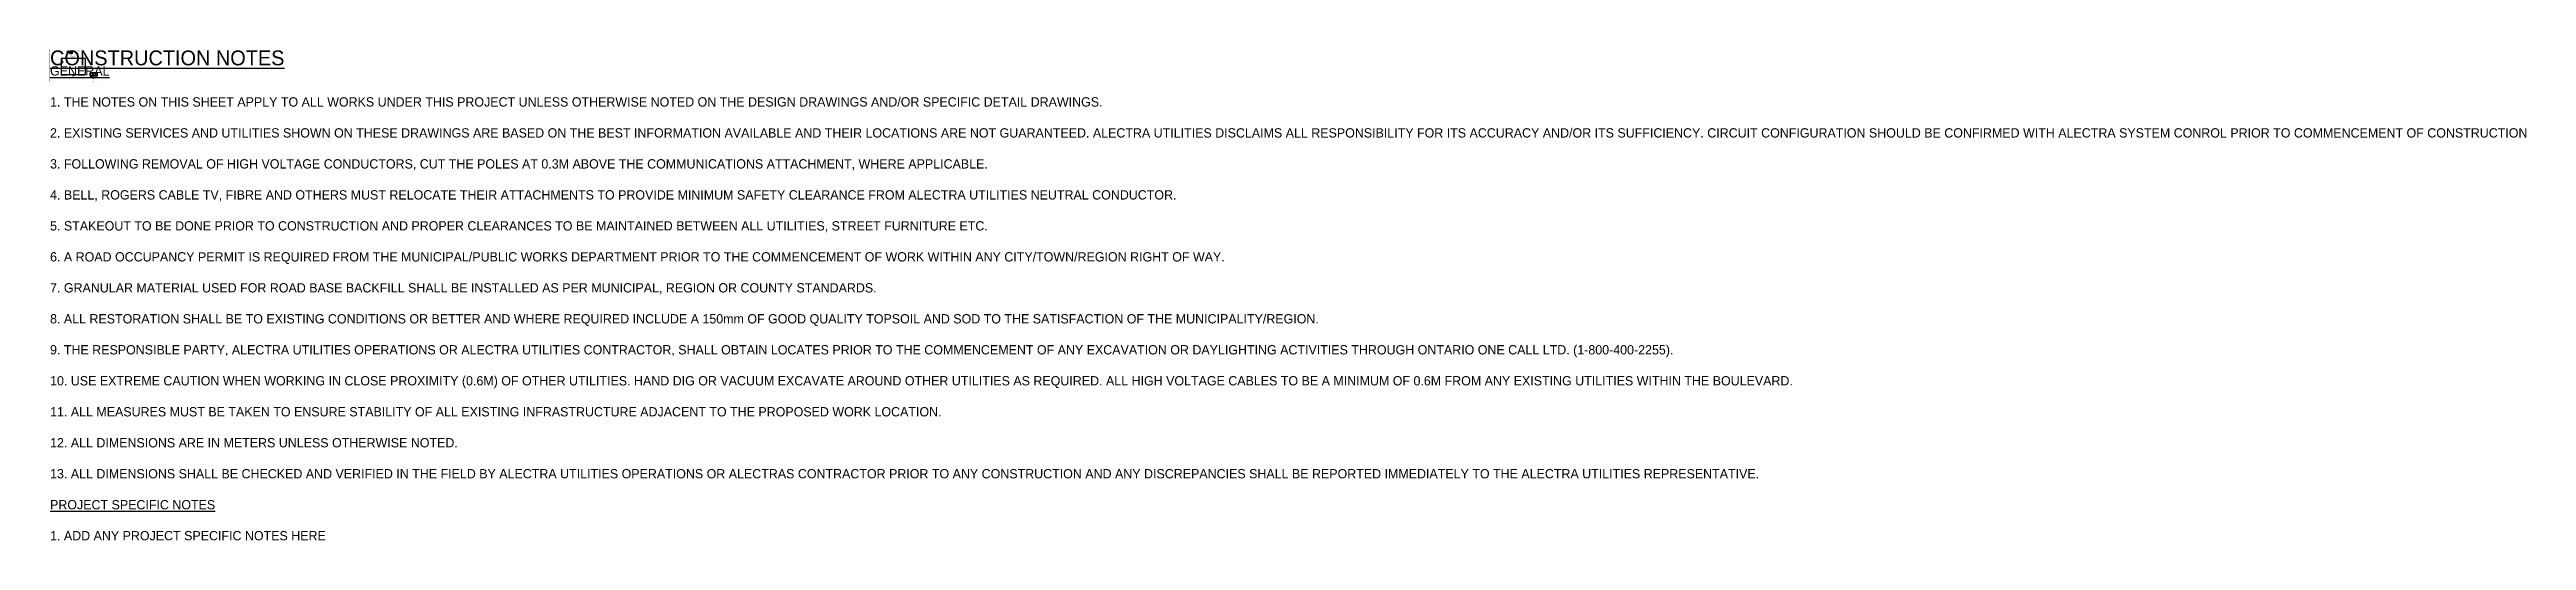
# Paper-space layout 'COV-01' of a CAD drawing. Header units: metres. Extents: x -2 to 45426, y -8413 to 598.
import ezdxf
from ezdxf.enums import TextEntityAlignment as Align

# ---------------------------------------------------------------- set-up
doc = ezdxf.new("R2018")
doc.units = ezdxf.units.M
doc.header["$LTSCALE"] = 0.21
doc.layers.add('LOGO', color=7, linetype='Continuous', lineweight=0, true_color=0xfe0060)
doc.layers.add('SPAN GUY - EXISTING', color=7, linetype='Continuous', lineweight=0)
doc.styles.add('DIMS_Span', font='Arial.ttf')
doc.styles.add('ROMANS', font='ROMANS', dxfattribs={"height": 2})
doc.styles.get("Standard").update_dxf_attribs({"font": 'Arial.ttf'})

# ---------------------------------------------------------------- blocks, each defined once
blk = doc.blocks.new('*U63')
for tag, height, p in [('CITY_POSTAL', 0.1, (-1.25, -0.74)), ('ADDRESS', 0.1, (-1.25, -0.54)), ('OFFICE', 0.12, (-1.25, -0.31)), ('PHONE', 0.1, (-1.25, -0.94))]:
    blk.add_attdef(tag, text='', height=height).set_placement(p, align=Align.CENTER)
blk = doc.blocks.new('A$C3AD731A2')
blk.add_circle((0.004, 0.008), 0.00134)
for s, height, p in [('c', 0.0019, (0.004, 0.007)), ('ALECTRA UTILITIES CORPORATION ', 0.00301, (0.007, 0.007))]:
    blk.add_text(s, height=height).set_placement(p)
at = {"lineweight": 15, "insert": (0.002, 0.005), "char_height": 0.0015, "attachment_point": 1}
blk.add_mtext_dynamic_manual_height_columns('No person may copy, reproduce, distribute or alter this drawing in whole or in part without the written permission of ALECTRA UTILITIES CORPORATION. ', width=0.12341, gutter_width=0.00000375, heights=[0], dxfattribs=at)
blk = doc.blocks.new('A$C7FE32304')
blk.add_blockref('A$C3AD731A2', (0, -0.0116))
blk = doc.blocks.new('Alectra Logo')
at = {"true_color": 0x54575a}
h = blk.add_hatch(color=251, dxfattribs=at)
h.dxf.hatch_style = 1
edge = h.paths.add_edge_path()
edge.add_spline(control_points=[(-0.00048, 0.00004), (-0.00048, 0.00007), (-0.00049, 0.00012), (-0.00058, 0.00012), (-0.00065, 0.00012), (-0.00067, 0.00009), (-0.00067, 0.00005), (-0.00067, 0.00005), (-0.00062, 0.00005), (-0.00062, 0.00005), (-0.00062, 0.00007), (-0.00061, 0.00009), (-0.00057, 0.00009), (-0.00053, 0.00009), (-0.00053, 0.00006), (-0.00053, 0.00004), (-0.00053, 0.00004), (-0.00057, 0.00004), (-0.00061, 0.00003), (-0.00067, 0.00001), (-0.00068, -0.00002), (-0.00068, -0.00004), (-0.00068, -0.00008), (-0.00066, -0.00011), (-0.00058, -0.00011), (-0.00048, -0.00011), (-0.00048, -0.00007), (-0.00048, -0.00002), (-0.00048, -0.00002), (-0.00048, 0.00004), (-0.00048, 0.00004)], knot_values=[0, 0, 0, 0, 1, 1, 1, 2, 2, 2, 3, 3, 3, 4, 4, 4, 5, 5, 5, 6, 6, 6, 7, 7, 7, 8, 8, 8, 9, 9, 9, 10, 10, 10, 10], degree=3, periodic=0)
edge = h.paths.add_edge_path()
edge.add_spline(control_points=[(-0.00053, -0.00003), (-0.00053, -0.00006), (-0.00053, -0.00007), (-0.00058, -0.00007), (-0.00063, -0.00007), (-0.00063, -0.00006), (-0.00063, -0.00004), (-0.00063, -0.00003), (-0.00063, -0.00001), (-0.00059, -0.00001), (-0.00056, 0), (-0.00053, 0.00001), (-0.00053, 0.00001), (-0.00053, 0.00001), (-0.00053, -0.00003), (-0.00053, -0.00003)], knot_values=[0, 0, 0, 0, 1, 1, 1, 2, 2, 2, 3, 3, 3, 4, 4, 4, 5, 5, 5, 5], degree=3, periodic=0)
h = blk.add_hatch(color=251, dxfattribs=at)
h.dxf.hatch_style = 1
h.paths.add_polyline_path([(-0.00038, 0.00021), (-0.00043, 0.0002), (-0.00043, -0.00011), (-0.00038, -0.00011)])
h = blk.add_hatch(color=251, dxfattribs=at)
h.dxf.hatch_style = 1
edge = h.paths.add_edge_path()
edge.add_spline(control_points=[(-0.00033, -0.00004), (-0.00033, -0.00006), (-0.00033, -0.00011), (-0.00024, -0.00011), (-0.00016, -0.00011), (-0.00014, -0.00008), (-0.00014, -0.00005), (-0.00014, -0.00005), (-0.00019, -0.00005), (-0.00019, -0.00005), (-0.00019, -0.00006), (-0.0002, -0.00008), (-0.00024, -0.00008), (-0.00028, -0.00008), (-0.00028, -0.00005), (-0.00028, -0.00004), (-0.00028, -0.00004), (-0.00025, -0.00003), (-0.00021, -0.00002), (-0.00014, 0), (-0.00013, 0.00003), (-0.00013, 0.00005), (-0.00013, 0.00009), (-0.00015, 0.00012), (-0.00023, 0.00012), (-0.00033, 0.00012), (-0.00033, 0.00008), (-0.00033, 0.00002), (-0.00033, 0.00002), (-0.00033, -0.00004), (-0.00033, -0.00004)], knot_values=[0, 0, 0, 0, 1, 1, 1, 2, 2, 2, 3, 3, 3, 4, 4, 4, 5, 5, 5, 6, 6, 6, 7, 7, 7, 8, 8, 8, 9, 9, 9, 10, 10, 10, 10], degree=3, periodic=0)
edge = h.paths.add_edge_path()
edge.add_spline(control_points=[(-0.00028, 0.00004), (-0.00028, 0.00007), (-0.00028, 0.00008), (-0.00023, 0.00008), (-0.00018, 0.00008), (-0.00018, 0.00007), (-0.00018, 0.00005), (-0.00018, 0.00004), (-0.00019, 0.00002), (-0.00022, 0.00002), (-0.00025, 0.00001), (-0.00028, 0), (-0.00028, 0), (-0.00028, 0), (-0.00028, 0.00004), (-0.00028, 0.00004)], knot_values=[0, 0, 0, 0, 1, 1, 1, 2, 2, 2, 3, 3, 3, 4, 4, 4, 5, 5, 5, 5], degree=3, periodic=0)
h = blk.add_hatch(color=251, dxfattribs=at)
h.dxf.hatch_style = 1
edge = h.paths.add_edge_path()
edge.add_spline(control_points=[(-0.00004, 0.00004), (-0.00004, 0.00006), (-0.00004, 0.00009), (0, 0.00009), (0.00004, 0.00009), (0.00005, 0.00007), (0.00005, 0.00004), (0.00005, 0.00004), (0.00009, 0.00005), (0.00009, 0.00005), (0.00009, 0.00009), (0.00008, 0.00012), (0.00001, 0.00012), (-0.00009, 0.00012), (-0.00009, 0.00007), (-0.00009, 0.00004), (-0.00009, 0.00004), (-0.00009, -0.00002), (-0.00009, -0.00002), (-0.00009, -0.00007), (-0.00009, -0.00011), (0, -0.00011), (0.00007, -0.00011), (0.00009, -0.00008), (0.00009, -0.00005), (0.00009, -0.00005), (0.00005, -0.00005), (0.00005, -0.00005), (0.00004, -0.00006), (0.00004, -0.00007), (0, -0.00007), (-0.00004, -0.00007), (-0.00004, -0.00006), (-0.00004, -0.00003), (-0.00004, -0.00003), (-0.00004, 0.00004), (-0.00004, 0.00004)], knot_values=[0, 0, 0, 0, 1, 1, 1, 2, 2, 2, 3, 3, 3, 4, 4, 4, 5, 5, 5, 6, 6, 6, 7, 7, 7, 8, 8, 8, 9, 9, 9, 10, 10, 10, 11, 11, 11, 12, 12, 12, 12], degree=3, periodic=0)
h = blk.add_hatch(color=251, dxfattribs=at)
h.dxf.hatch_style = 1
edge = h.paths.add_edge_path()
edge.add_spline(control_points=[(0.00024, -0.00011), (0.00023, -0.00011), (0.00022, -0.00011), (0.0002, -0.00011), (0.00017, -0.00011), (0.00014, -0.0001), (0.00014, -0.00005), (0.00014, -0.00005), (0.00014, 0.00016), (0.00014, 0.00016), (0.00014, 0.00016), (0.00019, 0.00017), (0.00019, 0.00017), (0.00019, 0.00017), (0.00019, 0.00011), (0.00019, 0.00011), (0.00019, 0.00011), (0.00025, 0.00011), (0.00025, 0.00011), (0.00025, 0.00011), (0.00025, 0.00009), (0.00025, 0.00009), (0.00025, 0.00009), (0.00019, 0.00008), (0.00019, 0.00008), (0.00019, 0.00008), (0.00019, -0.00003), (0.00019, -0.00003), (0.00019, -0.00005), (0.00019, -0.00007), (0.00022, -0.00007), (0.00023, -0.00007), (0.00023, -0.00007), (0.00024, -0.00007), (0.00024, -0.00007), (0.00024, -0.00011), (0.00024, -0.00011)], knot_values=[0, 0, 0, 0, 1, 1, 1, 2, 2, 2, 3, 3, 3, 4, 4, 4, 5, 5, 5, 6, 6, 6, 7, 7, 7, 8, 8, 8, 9, 9, 9, 10, 10, 10, 11, 11, 11, 12, 12, 12, 12], degree=3, periodic=0)
h = blk.add_hatch(color=56)
h.dxf.hatch_style = 1
h.set_gradient(color1=(118, 136, 30), color2=(255, 255, 0), tint=1)
edge = h.paths.add_edge_path()
edge.add_spline(control_points=[(0.00057, 0.00024), (0.00057, 0.00024), (0.00055, 0.00028), (0.00049, 0.00025), (0.00049, 0.00025), (0.00029, 0.00016), (0.00029, 0.00016), (0.00029, 0.00016), (0.00033, 0.00025), (0.00033, 0.00025), (0.00033, 0.00025), (0.00046, 0.00031), (0.00046, 0.00031), (0.00052, 0.00034), (0.00054, 0.00031), (0.00054, 0.00031), (0.00054, 0.00031), (0.00057, 0.00024), (0.00057, 0.00024)], knot_values=[0, 0, 0, 0, 1, 1, 1, 2, 2, 2, 3, 3, 3, 4, 4, 4, 5, 5, 5, 6, 6, 6, 6], degree=3, periodic=0)
h = blk.add_hatch(color=251, dxfattribs=at)
h.dxf.hatch_style = 1
edge = h.paths.add_edge_path()
edge.add_spline(control_points=[(0.00034, -0.00011), (0.00034, -0.00011), (0.00029, -0.00011), (0.00029, -0.00011), (0.00029, -0.00011), (0.00029, 0.0001), (0.00029, 0.0001), (0.00029, 0.0001), (0.00034, 0.00011), (0.00034, 0.00011), (0.00034, 0.00011), (0.00034, 0.00007), (0.00034, 0.00007), (0.00034, 0.00007), (0.00034, 0.00007), (0.00034, 0.00007), (0.00035, 0.0001), (0.00037, 0.00012), (0.00041, 0.00012), (0.00041, 0.00012), (0.00041, 0.00007), (0.00041, 0.00007), (0.00039, 0.00007), (0.00037, 0.00007), (0.00036, 0.00005), (0.00034, 0.00003), (0.00034, 0.00001), (0.00034, -0.00002), (0.00034, -0.00002), (0.00034, -0.00011), (0.00034, -0.00011)], knot_values=[0, 0, 0, 0, 1, 1, 1, 2, 2, 2, 3, 3, 3, 4, 4, 4, 5, 5, 5, 6, 6, 6, 7, 7, 7, 8, 8, 8, 9, 9, 9, 10, 10, 10, 10], degree=3, periodic=0)
h = blk.add_hatch(color=56)
h.dxf.hatch_style = 1
h.set_gradient(color1=(118, 136, 30), color2=(255, 255, 0), tint=1)
edge = h.paths.add_edge_path()
edge.add_spline(control_points=[(0.00051, 0.00037), (0.00051, 0.00037), (0.0005, 0.0004), (0.00044, 0.00037), (0.00044, 0.00037), (0.00036, 0.00034), (0.00036, 0.00034), (0.00036, 0.00034), (0.0004, 0.00043), (0.0004, 0.00043), (0.0004, 0.00043), (0.00041, 0.00043), (0.00041, 0.00043), (0.00047, 0.00046), (0.00048, 0.00043), (0.00048, 0.00043), (0.00048, 0.00043), (0.00051, 0.00037), (0.00051, 0.00037)], knot_values=[0, 0, 0, 0, 1, 1, 1, 2, 2, 2, 3, 3, 3, 4, 4, 4, 5, 5, 5, 6, 6, 6, 6], degree=3, periodic=0)
h = blk.add_hatch(color=251, dxfattribs=at)
h.dxf.hatch_style = 1
edge = h.paths.add_edge_path()
edge.add_spline(control_points=[(0.00063, 0.00004), (0.00063, 0.00007), (0.00063, 0.00012), (0.00054, 0.00012), (0.00047, 0.00012), (0.00045, 0.00009), (0.00044, 0.00005), (0.00044, 0.00005), (0.00049, 0.00005), (0.00049, 0.00005), (0.00049, 0.00007), (0.0005, 0.00009), (0.00054, 0.00009), (0.00058, 0.00009), (0.00058, 0.00006), (0.00058, 0.00004), (0.00058, 0.00004), (0.00055, 0.00004), (0.00051, 0.00003), (0.00044, 0.00001), (0.00043, -0.00002), (0.00043, -0.00004), (0.00043, -0.00008), (0.00046, -0.00011), (0.00053, -0.00011), (0.00063, -0.00011), (0.00063, -0.00007), (0.00063, -0.00002), (0.00063, -0.00002), (0.00063, 0.00004), (0.00063, 0.00004)], knot_values=[0, 0, 0, 0, 1, 1, 1, 2, 2, 2, 3, 3, 3, 4, 4, 4, 5, 5, 5, 6, 6, 6, 7, 7, 7, 8, 8, 8, 9, 9, 9, 10, 10, 10, 10], degree=3, periodic=0)
edge = h.paths.add_edge_path()
edge.add_spline(control_points=[(0.00058, -0.00003), (0.00058, -0.00006), (0.00058, -0.00007), (0.00053, -0.00007), (0.00049, -0.00007), (0.00048, -0.00006), (0.00048, -0.00004), (0.00048, -0.00003), (0.00049, -0.00001), (0.00053, -0.00001), (0.00055, 0), (0.00058, 0.00001), (0.00058, 0.00001), (0.00058, 0.00001), (0.00058, -0.00003), (0.00058, -0.00003)], knot_values=[0, 0, 0, 0, 1, 1, 1, 2, 2, 2, 3, 3, 3, 4, 4, 4, 5, 5, 5, 5], degree=3, periodic=0)
h = blk.add_hatch(color=56)
h.dxf.hatch_style = 1
h.set_gradient(color1=(118, 136, 30), color2=(255, 255, 0), tint=1)
edge = h.paths.add_edge_path()
edge.add_spline(control_points=[(0.00051, 0.00037), (0.00051, 0.00037), (0.00052, 0.00034), (0.00059, 0.00037), (0.00065, 0.00039), (0.00075, 0.00044), (0.00075, 0.00044), (0.00075, 0.00044), (0.00071, 0.00035), (0.00071, 0.00035), (0.00071, 0.00035), (0.00064, 0.00031), (0.00061, 0.0003), (0.00055, 0.00028), (0.00054, 0.00031), (0.00054, 0.00031), (0.00054, 0.00031), (0.00051, 0.00037), (0.00051, 0.00037)], knot_values=[0, 0, 0, 0, 1, 1, 1, 2, 2, 2, 3, 3, 3, 4, 4, 4, 5, 5, 5, 6, 6, 6, 6], degree=3, periodic=0)
h = blk.add_hatch(color=251, dxfattribs=at)
h.dxf.hatch_style = 1
edge = h.paths.add_edge_path()
edge.add_spline(control_points=[(0.00002, -0.00023), (0.00002, -0.00023), (0.00002, -0.00035), (0.00002, -0.00035), (0.00002, -0.00035), (0, -0.00035), (0, -0.00035), (0, -0.00035), (0, -0.00033), (0, -0.00033), (-0.00001, -0.00034), (-0.00002, -0.00035), (-0.00004, -0.00035), (-0.00007, -0.00035), (-0.00008, -0.00034), (-0.00008, -0.00031), (-0.00008, -0.00031), (-0.00008, -0.00023), (-0.00008, -0.00023), (-0.00008, -0.00023), (-0.00006, -0.00023), (-0.00006, -0.00023), (-0.00006, -0.00023), (-0.00006, -0.00031), (-0.00006, -0.00031), (-0.00006, -0.00033), (-0.00006, -0.00034), (-0.00004, -0.00034), (-0.00002, -0.00034), (-0.00001, -0.00033), (0, -0.00032), (0, -0.00032), (0, -0.00023), (0, -0.00023), (0, -0.00023), (0.00002, -0.00023), (0.00002, -0.00023)], knot_values=[0, 0, 0, 0, 1, 1, 1, 2, 2, 2, 3, 3, 3, 4, 4, 4, 5, 5, 5, 6, 6, 6, 7, 7, 7, 8, 8, 8, 9, 9, 9, 10, 10, 10, 11, 11, 11, 12, 12, 12, 12], degree=3, periodic=0)
h = blk.add_hatch(color=251, dxfattribs=at)
h.dxf.hatch_style = 1
edge = h.paths.add_edge_path()
edge.add_spline(control_points=[(0.00006, -0.00023), (0.00006, -0.00023), (0.00006, -0.00019), (0.00006, -0.00019), (0.00006, -0.00019), (0.00008, -0.00019), (0.00008, -0.00019), (0.00008, -0.00019), (0.00008, -0.00023), (0.00008, -0.00023), (0.00008, -0.00023), (0.0001, -0.00023), (0.0001, -0.00023), (0.0001, -0.00023), (0.0001, -0.00024), (0.0001, -0.00024), (0.0001, -0.00024), (0.00008, -0.00024), (0.00008, -0.00024), (0.00008, -0.00024), (0.00008, -0.00033), (0.00008, -0.00033), (0.00008, -0.00034), (0.00008, -0.00034), (0.00009, -0.00034), (0.00009, -0.00034), (0.0001, -0.00034), (0.0001, -0.00034), (0.0001, -0.00034), (0.0001, -0.00035), (0.0001, -0.00035), (0.0001, -0.00035), (0.00009, -0.00035), (0.00009, -0.00035), (0.00007, -0.00035), (0.00006, -0.00035), (0.00006, -0.00033), (0.00006, -0.00033), (0.00006, -0.00024), (0.00006, -0.00024), (0.00006, -0.00024), (0.00004, -0.00024), (0.00004, -0.00024), (0.00004, -0.00024), (0.00004, -0.00023), (0.00004, -0.00023), (0.00004, -0.00023), (0.00006, -0.00023), (0.00006, -0.00023)], knot_values=[0, 0, 0, 0, 1, 1, 1, 2, 2, 2, 3, 3, 3, 4, 4, 4, 5, 5, 5, 6, 6, 6, 7, 7, 7, 8, 8, 8, 9, 9, 9, 10, 10, 10, 11, 11, 11, 12, 12, 12, 13, 13, 13, 14, 14, 14, 15, 15, 15, 16, 16, 16, 16], degree=3, periodic=0)
h = blk.add_hatch(color=251, dxfattribs=at)
h.dxf.hatch_style = 1
edge = h.paths.add_edge_path()
edge.add_spline(control_points=[(0.00015, -0.0002), (0.00015, -0.0002), (0.00013, -0.0002), (0.00013, -0.0002), (0.00013, -0.0002), (0.00013, -0.0002), (0.00013, -0.0002), (0.00013, -0.0002), (0.00013, -0.0002), (0.00013, -0.0002), (0.00013, -0.0002), (0.00013, -0.00018), (0.00013, -0.00018), (0.00013, -0.00018), (0.00015, -0.00018), (0.00015, -0.00018), (0.00015, -0.00018), (0.00015, -0.00018), (0.00015, -0.00018), (0.00015, -0.00018), (0.00015, -0.00018), (0.00015, -0.00018), (0.00015, -0.00018), (0.00015, -0.0002), (0.00015, -0.0002)], knot_values=[0, 0, 0, 0, 1, 1, 1, 2, 2, 2, 3, 3, 3, 4, 4, 4, 5, 5, 5, 6, 6, 6, 7, 7, 7, 8, 8, 8, 8], degree=3, periodic=0)
edge = h.paths.add_edge_path()
edge.add_spline(control_points=[(0.00015, -0.00023), (0.00015, -0.00023), (0.00015, -0.00023), (0.00015, -0.00023), (0.00015, -0.00023), (0.00015, -0.00023), (0.00015, -0.00023), (0.00015, -0.00023), (0.00013, -0.00023), (0.00013, -0.00023), (0.00013, -0.00023), (0.00013, -0.00035), (0.00013, -0.00035), (0.00013, -0.00035), (0.00013, -0.00035), (0.00013, -0.00035), (0.00013, -0.00035), (0.00013, -0.00035), (0.00013, -0.00035), (0.00013, -0.00035), (0.00015, -0.00035), (0.00015, -0.00035), (0.00015, -0.00035), (0.00015, -0.00023), (0.00015, -0.00023)], knot_values=[0, 0, 0, 0, 1, 1, 1, 2, 2, 2, 3, 3, 3, 4, 4, 4, 5, 5, 5, 6, 6, 6, 7, 7, 7, 8, 8, 8, 8], degree=3, periodic=0)
h = blk.add_hatch(color=251, dxfattribs=at)
h.dxf.hatch_style = 1
edge = h.paths.add_edge_path()
edge.add_spline(control_points=[(0.0002, -0.00035), (0.0002, -0.00035), (0.00019, -0.00035), (0.00019, -0.00035), (0.00019, -0.00035), (0.00019, -0.00035), (0.00019, -0.00035), (0.00019, -0.00035), (0.00019, -0.00035), (0.00019, -0.00035), (0.00019, -0.00035), (0.00019, -0.00018), (0.00019, -0.00018), (0.00019, -0.00018), (0.0002, -0.00018), (0.0002, -0.00018), (0.0002, -0.00018), (0.0002, -0.00018), (0.0002, -0.00018), (0.0002, -0.00018), (0.0002, -0.00018), (0.0002, -0.00018), (0.0002, -0.00018), (0.0002, -0.00035), (0.0002, -0.00035)], knot_values=[0, 0, 0, 0, 1, 1, 1, 2, 2, 2, 3, 3, 3, 4, 4, 4, 5, 5, 5, 6, 6, 6, 7, 7, 7, 8, 8, 8, 8], degree=3, periodic=0)
h = blk.add_hatch(color=251, dxfattribs=at)
h.dxf.hatch_style = 1
edge = h.paths.add_edge_path()
edge.add_spline(control_points=[(0.00026, -0.0002), (0.00026, -0.0002), (0.00024, -0.0002), (0.00024, -0.0002), (0.00024, -0.0002), (0.00024, -0.0002), (0.00024, -0.0002), (0.00024, -0.0002), (0.00024, -0.0002), (0.00024, -0.0002), (0.00024, -0.0002), (0.00024, -0.00018), (0.00024, -0.00018), (0.00024, -0.00018), (0.00026, -0.00018), (0.00026, -0.00018), (0.00026, -0.00018), (0.00026, -0.00018), (0.00026, -0.00018), (0.00026, -0.00018), (0.00026, -0.00018), (0.00026, -0.00018), (0.00026, -0.00018), (0.00026, -0.0002), (0.00026, -0.0002)], knot_values=[0, 0, 0, 0, 1, 1, 1, 2, 2, 2, 3, 3, 3, 4, 4, 4, 5, 5, 5, 6, 6, 6, 7, 7, 7, 8, 8, 8, 8], degree=3, periodic=0)
edge = h.paths.add_edge_path()
edge.add_spline(control_points=[(0.00026, -0.00023), (0.00026, -0.00023), (0.00026, -0.00023), (0.00026, -0.00023), (0.00026, -0.00023), (0.00026, -0.00023), (0.00026, -0.00023), (0.00026, -0.00023), (0.00024, -0.00023), (0.00024, -0.00023), (0.00024, -0.00023), (0.00024, -0.00035), (0.00024, -0.00035), (0.00024, -0.00035), (0.00024, -0.00035), (0.00024, -0.00035), (0.00024, -0.00035), (0.00024, -0.00035), (0.00024, -0.00035), (0.00024, -0.00035), (0.00026, -0.00035), (0.00026, -0.00035), (0.00026, -0.00035), (0.00026, -0.00023), (0.00026, -0.00023)], knot_values=[0, 0, 0, 0, 1, 1, 1, 2, 2, 2, 3, 3, 3, 4, 4, 4, 5, 5, 5, 6, 6, 6, 7, 7, 7, 8, 8, 8, 8], degree=3, periodic=0)
h = blk.add_hatch(color=251, dxfattribs=at)
h.dxf.hatch_style = 1
edge = h.paths.add_edge_path()
edge.add_spline(control_points=[(0.00031, -0.00023), (0.00031, -0.00023), (0.00031, -0.00019), (0.00031, -0.00019), (0.00031, -0.00019), (0.00032, -0.00019), (0.00032, -0.00019), (0.00032, -0.00019), (0.00032, -0.00023), (0.00032, -0.00023), (0.00032, -0.00023), (0.00035, -0.00023), (0.00035, -0.00023), (0.00035, -0.00023), (0.00035, -0.00024), (0.00035, -0.00024), (0.00035, -0.00024), (0.00032, -0.00024), (0.00032, -0.00024), (0.00032, -0.00024), (0.00032, -0.00033), (0.00032, -0.00033), (0.00032, -0.00034), (0.00032, -0.00034), (0.00033, -0.00034), (0.00034, -0.00034), (0.00034, -0.00034), (0.00035, -0.00034), (0.00035, -0.00034), (0.00035, -0.00035), (0.00035, -0.00035), (0.00034, -0.00035), (0.00034, -0.00035), (0.00033, -0.00035), (0.00031, -0.00035), (0.00031, -0.00035), (0.00031, -0.00033), (0.00031, -0.00033), (0.00031, -0.00024), (0.00031, -0.00024), (0.00031, -0.00024), (0.00029, -0.00024), (0.00029, -0.00024), (0.00029, -0.00024), (0.00029, -0.00023), (0.00029, -0.00023), (0.00029, -0.00023), (0.00031, -0.00023), (0.00031, -0.00023)], knot_values=[0, 0, 0, 0, 1, 1, 1, 2, 2, 2, 3, 3, 3, 4, 4, 4, 5, 5, 5, 6, 6, 6, 7, 7, 7, 8, 8, 8, 9, 9, 9, 10, 10, 10, 11, 11, 11, 12, 12, 12, 13, 13, 13, 14, 14, 14, 15, 15, 15, 16, 16, 16, 16], degree=3, periodic=0)
h = blk.add_hatch(color=251, dxfattribs=at)
h.dxf.hatch_style = 1
edge = h.paths.add_edge_path()
edge.add_spline(control_points=[(0.00039, -0.0002), (0.00039, -0.0002), (0.00037, -0.0002), (0.00037, -0.0002), (0.00037, -0.0002), (0.00037, -0.0002), (0.00037, -0.0002), (0.00037, -0.0002), (0.00037, -0.0002), (0.00037, -0.0002), (0.00037, -0.0002), (0.00037, -0.00018), (0.00037, -0.00018), (0.00037, -0.00018), (0.00039, -0.00018), (0.00039, -0.00018), (0.00039, -0.00018), (0.00039, -0.00018), (0.00039, -0.00018), (0.00039, -0.00018), (0.00039, -0.00018), (0.00039, -0.00018), (0.00039, -0.00018), (0.00039, -0.0002), (0.00039, -0.0002)], knot_values=[0, 0, 0, 0, 1, 1, 1, 2, 2, 2, 3, 3, 3, 4, 4, 4, 5, 5, 5, 6, 6, 6, 7, 7, 7, 8, 8, 8, 8], degree=3, periodic=0)
edge = h.paths.add_edge_path()
edge.add_spline(control_points=[(0.00039, -0.00023), (0.00039, -0.00023), (0.00039, -0.00023), (0.00039, -0.00023), (0.00039, -0.00023), (0.00039, -0.00023), (0.00039, -0.00023), (0.00039, -0.00023), (0.00037, -0.00023), (0.00037, -0.00023), (0.00037, -0.00023), (0.00037, -0.00035), (0.00037, -0.00035), (0.00037, -0.00035), (0.00037, -0.00035), (0.00037, -0.00035), (0.00037, -0.00035), (0.00037, -0.00035), (0.00037, -0.00035), (0.00037, -0.00035), (0.00039, -0.00035), (0.00039, -0.00035), (0.00039, -0.00035), (0.00039, -0.00023), (0.00039, -0.00023)], knot_values=[0, 0, 0, 0, 1, 1, 1, 2, 2, 2, 3, 3, 3, 4, 4, 4, 5, 5, 5, 6, 6, 6, 7, 7, 7, 8, 8, 8, 8], degree=3, periodic=0)
h = blk.add_hatch(color=251, dxfattribs=at)
h.dxf.hatch_style = 1
edge = h.paths.add_edge_path()
edge.add_spline(control_points=[(0.00043, -0.00029), (0.00043, -0.00032), (0.00044, -0.00034), (0.00047, -0.00034), (0.00049, -0.00034), (0.0005, -0.00034), (0.00051, -0.00032), (0.00051, -0.00032), (0.00052, -0.00032), (0.00052, -0.00032), (0.00051, -0.00034), (0.00049, -0.00035), (0.00047, -0.00035), (0.00044, -0.00035), (0.00042, -0.00033), (0.00042, -0.00029), (0.00042, -0.00025), (0.00044, -0.00023), (0.00047, -0.00023), (0.0005, -0.00023), (0.00052, -0.00025), (0.00052, -0.00029), (0.00052, -0.00029), (0.00043, -0.00029), (0.00043, -0.00029)], knot_values=[0, 0, 0, 0, 1, 1, 1, 2, 2, 2, 3, 3, 3, 4, 4, 4, 5, 5, 5, 6, 6, 6, 7, 7, 7, 8, 8, 8, 8], degree=3, periodic=0)
edge = h.paths.add_edge_path()
edge.add_spline(control_points=[(0.0005, -0.00028), (0.0005, -0.00025), (0.00049, -0.00024), (0.00047, -0.00024), (0.00044, -0.00024), (0.00043, -0.00026), (0.00043, -0.00028), (0.00043, -0.00028), (0.0005, -0.00028), (0.0005, -0.00028)], knot_values=[0, 0, 0, 0, 1, 1, 1, 2, 2, 2, 3, 3, 3, 3], degree=3, periodic=0)
h = blk.add_hatch(color=251, dxfattribs=at)
h.dxf.hatch_style = 1
edge = h.paths.add_edge_path()
edge.add_spline(control_points=[(0.00055, -0.00032), (0.00056, -0.00034), (0.00057, -0.00034), (0.00059, -0.00034), (0.0006, -0.00034), (0.00062, -0.00033), (0.00062, -0.00032), (0.00062, -0.00028), (0.00054, -0.0003), (0.00054, -0.00026), (0.00054, -0.00024), (0.00056, -0.00023), (0.00058, -0.00023), (0.0006, -0.00023), (0.00062, -0.00023), (0.00063, -0.00025), (0.00063, -0.00025), (0.00061, -0.00025), (0.00061, -0.00025), (0.00061, -0.00024), (0.0006, -0.00024), (0.00058, -0.00024), (0.00057, -0.00024), (0.00056, -0.00024), (0.00056, -0.00026), (0.00056, -0.00029), (0.00063, -0.00027), (0.00063, -0.00032), (0.00063, -0.00034), (0.00061, -0.00035), (0.00059, -0.00035), (0.00057, -0.00035), (0.00055, -0.00035), (0.00054, -0.00033), (0.00054, -0.00033), (0.00055, -0.00032), (0.00055, -0.00032)], knot_values=[0, 0, 0, 0, 1, 1, 1, 2, 2, 2, 3, 3, 3, 4, 4, 4, 5, 5, 5, 6, 6, 6, 7, 7, 7, 8, 8, 8, 9, 9, 9, 10, 10, 10, 11, 11, 11, 12, 12, 12, 12], degree=3, periodic=0)
at = {"color": 251, "true_color": 0x54575a}
blk.add_lwpolyline([(-0.00038, 0.00021), (-0.00043, 0.0002), (-0.00043, -0.00011), (-0.00038, -0.00011), (-0.00038, 0.00021)], dxfattribs=at)
for points, knots in [([(-0.00048, 0.00004), (-0.00048, 0.00007), (-0.00049, 0.00012), (-0.00058, 0.00012), (-0.00065, 0.00012), (-0.00067, 0.00009), (-0.00067, 0.00005), (-0.00067, 0.00005), (-0.00062, 0.00005), (-0.00062, 0.00005), (-0.00062, 0.00007), (-0.00061, 0.00009), (-0.00057, 0.00009), (-0.00053, 0.00009), (-0.00053, 0.00006), (-0.00053, 0.00004), (-0.00053, 0.00004), (-0.00057, 0.00004), (-0.00061, 0.00003), (-0.00067, 0.00001), (-0.00068, -0.00002), (-0.00068, -0.00004), (-0.00068, -0.00008), (-0.00066, -0.00011), (-0.00058, -0.00011), (-0.00048, -0.00011), (-0.00048, -0.00007), (-0.00048, -0.00002), (-0.00048, -0.00002), (-0.00048, 0.00004), (-0.00048, 0.00004)], [0, 0, 0, 0, 1, 1, 1, 2, 2, 2, 3, 3, 3, 4, 4, 4, 5, 5, 5, 6, 6, 6, 7, 7, 7, 8, 8, 8, 9, 9, 9, 10, 10, 10, 10]), ([(-0.00053, -0.00003), (-0.00053, -0.00006), (-0.00053, -0.00007), (-0.00058, -0.00007), (-0.00063, -0.00007), (-0.00063, -0.00006), (-0.00063, -0.00004), (-0.00063, -0.00003), (-0.00063, -0.00001), (-0.00059, -0.00001), (-0.00056, 0), (-0.00053, 0.00001), (-0.00053, 0.00001), (-0.00053, 0.00001), (-0.00053, -0.00003), (-0.00053, -0.00003)], [0, 0, 0, 0, 1, 1, 1, 2, 2, 2, 3, 3, 3, 4, 4, 4, 5, 5, 5, 5]), ([(-0.00033, -0.00004), (-0.00033, -0.00006), (-0.00033, -0.00011), (-0.00024, -0.00011), (-0.00016, -0.00011), (-0.00014, -0.00008), (-0.00014, -0.00005), (-0.00014, -0.00005), (-0.00019, -0.00005), (-0.00019, -0.00005), (-0.00019, -0.00006), (-0.0002, -0.00008), (-0.00024, -0.00008), (-0.00028, -0.00008), (-0.00028, -0.00005), (-0.00028, -0.00004), (-0.00028, -0.00004), (-0.00025, -0.00003), (-0.00021, -0.00002), (-0.00014, 0), (-0.00013, 0.00003), (-0.00013, 0.00005), (-0.00013, 0.00009), (-0.00015, 0.00012), (-0.00023, 0.00012), (-0.00033, 0.00012), (-0.00033, 0.00008), (-0.00033, 0.00002), (-0.00033, 0.00002), (-0.00033, -0.00004), (-0.00033, -0.00004)], [0, 0, 0, 0, 1, 1, 1, 2, 2, 2, 3, 3, 3, 4, 4, 4, 5, 5, 5, 6, 6, 6, 7, 7, 7, 8, 8, 8, 9, 9, 9, 10, 10, 10, 10]), ([(-0.00028, 0.00004), (-0.00028, 0.00007), (-0.00028, 0.00008), (-0.00023, 0.00008), (-0.00018, 0.00008), (-0.00018, 0.00007), (-0.00018, 0.00005), (-0.00018, 0.00004), (-0.00019, 0.00002), (-0.00022, 0.00002), (-0.00025, 0.00001), (-0.00028, 0), (-0.00028, 0), (-0.00028, 0), (-0.00028, 0.00004), (-0.00028, 0.00004)], [0, 0, 0, 0, 1, 1, 1, 2, 2, 2, 3, 3, 3, 4, 4, 4, 5, 5, 5, 5]), ([(-0.00004, 0.00004), (-0.00004, 0.00006), (-0.00004, 0.00009), (0, 0.00009), (0.00004, 0.00009), (0.00005, 0.00007), (0.00005, 0.00004), (0.00005, 0.00004), (0.00009, 0.00005), (0.00009, 0.00005), (0.00009, 0.00009), (0.00008, 0.00012), (0.00001, 0.00012), (-0.00009, 0.00012), (-0.00009, 0.00007), (-0.00009, 0.00004), (-0.00009, 0.00004), (-0.00009, -0.00002), (-0.00009, -0.00002), (-0.00009, -0.00007), (-0.00009, -0.00011), (0, -0.00011), (0.00007, -0.00011), (0.00009, -0.00008), (0.00009, -0.00005), (0.00009, -0.00005), (0.00005, -0.00005), (0.00005, -0.00005), (0.00004, -0.00006), (0.00004, -0.00007), (0, -0.00007), (-0.00004, -0.00007), (-0.00004, -0.00006), (-0.00004, -0.00003), (-0.00004, -0.00003), (-0.00004, 0.00004), (-0.00004, 0.00004)], [0, 0, 0, 0, 1, 1, 1, 2, 2, 2, 3, 3, 3, 4, 4, 4, 5, 5, 5, 6, 6, 6, 7, 7, 7, 8, 8, 8, 9, 9, 9, 10, 10, 10, 11, 11, 11, 12, 12, 12, 12]), ([(0.00024, -0.00011), (0.00023, -0.00011), (0.00022, -0.00011), (0.0002, -0.00011), (0.00017, -0.00011), (0.00014, -0.0001), (0.00014, -0.00005), (0.00014, -0.00005), (0.00014, 0.00016), (0.00014, 0.00016), (0.00014, 0.00016), (0.00019, 0.00017), (0.00019, 0.00017), (0.00019, 0.00017), (0.00019, 0.00011), (0.00019, 0.00011), (0.00019, 0.00011), (0.00025, 0.00011), (0.00025, 0.00011), (0.00025, 0.00011), (0.00025, 0.00009), (0.00025, 0.00009), (0.00025, 0.00009), (0.00019, 0.00008), (0.00019, 0.00008), (0.00019, 0.00008), (0.00019, -0.00003), (0.00019, -0.00003), (0.00019, -0.00005), (0.00019, -0.00007), (0.00022, -0.00007), (0.00023, -0.00007), (0.00023, -0.00007), (0.00024, -0.00007), (0.00024, -0.00007), (0.00024, -0.00011), (0.00024, -0.00011)], [0, 0, 0, 0, 1, 1, 1, 2, 2, 2, 3, 3, 3, 4, 4, 4, 5, 5, 5, 6, 6, 6, 7, 7, 7, 8, 8, 8, 9, 9, 9, 10, 10, 10, 11, 11, 11, 12, 12, 12, 12]), ([(0.00034, -0.00011), (0.00034, -0.00011), (0.00029, -0.00011), (0.00029, -0.00011), (0.00029, -0.00011), (0.00029, 0.0001), (0.00029, 0.0001), (0.00029, 0.0001), (0.00034, 0.00011), (0.00034, 0.00011), (0.00034, 0.00011), (0.00034, 0.00007), (0.00034, 0.00007), (0.00034, 0.00007), (0.00034, 0.00007), (0.00034, 0.00007), (0.00035, 0.0001), (0.00037, 0.00012), (0.00041, 0.00012), (0.00041, 0.00012), (0.00041, 0.00007), (0.00041, 0.00007), (0.00039, 0.00007), (0.00037, 0.00007), (0.00036, 0.00005), (0.00034, 0.00003), (0.00034, 0.00001), (0.00034, -0.00002), (0.00034, -0.00002), (0.00034, -0.00011), (0.00034, -0.00011)], [0, 0, 0, 0, 1, 1, 1, 2, 2, 2, 3, 3, 3, 4, 4, 4, 5, 5, 5, 6, 6, 6, 7, 7, 7, 8, 8, 8, 9, 9, 9, 10, 10, 10, 10]), ([(0.00063, 0.00004), (0.00063, 0.00007), (0.00063, 0.00012), (0.00054, 0.00012), (0.00047, 0.00012), (0.00045, 0.00009), (0.00044, 0.00005), (0.00044, 0.00005), (0.00049, 0.00005), (0.00049, 0.00005), (0.00049, 0.00007), (0.0005, 0.00009), (0.00054, 0.00009), (0.00058, 0.00009), (0.00058, 0.00006), (0.00058, 0.00004), (0.00058, 0.00004), (0.00055, 0.00004), (0.00051, 0.00003), (0.00044, 0.00001), (0.00043, -0.00002), (0.00043, -0.00004), (0.00043, -0.00008), (0.00046, -0.00011), (0.00053, -0.00011), (0.00063, -0.00011), (0.00063, -0.00007), (0.00063, -0.00002), (0.00063, -0.00002), (0.00063, 0.00004), (0.00063, 0.00004)], [0, 0, 0, 0, 1, 1, 1, 2, 2, 2, 3, 3, 3, 4, 4, 4, 5, 5, 5, 6, 6, 6, 7, 7, 7, 8, 8, 8, 9, 9, 9, 10, 10, 10, 10]), ([(0.00058, -0.00003), (0.00058, -0.00006), (0.00058, -0.00007), (0.00053, -0.00007), (0.00049, -0.00007), (0.00048, -0.00006), (0.00048, -0.00004), (0.00048, -0.00003), (0.00049, -0.00001), (0.00053, -0.00001), (0.00055, 0), (0.00058, 0.00001), (0.00058, 0.00001), (0.00058, 0.00001), (0.00058, -0.00003), (0.00058, -0.00003)], [0, 0, 0, 0, 1, 1, 1, 2, 2, 2, 3, 3, 3, 4, 4, 4, 5, 5, 5, 5]), ([(0.00002, -0.00023), (0.00002, -0.00023), (0.00002, -0.00035), (0.00002, -0.00035), (0.00002, -0.00035), (0, -0.00035), (0, -0.00035), (0, -0.00035), (0, -0.00033), (0, -0.00033), (-0.00001, -0.00034), (-0.00002, -0.00035), (-0.00004, -0.00035), (-0.00007, -0.00035), (-0.00008, -0.00034), (-0.00008, -0.00031), (-0.00008, -0.00031), (-0.00008, -0.00023), (-0.00008, -0.00023), (-0.00008, -0.00023), (-0.00006, -0.00023), (-0.00006, -0.00023), (-0.00006, -0.00023), (-0.00006, -0.00031), (-0.00006, -0.00031), (-0.00006, -0.00033), (-0.00006, -0.00034), (-0.00004, -0.00034), (-0.00002, -0.00034), (-0.00001, -0.00033), (0, -0.00032), (0, -0.00032), (0, -0.00023), (0, -0.00023), (0, -0.00023), (0.00002, -0.00023), (0.00002, -0.00023)], [0, 0, 0, 0, 1, 1, 1, 2, 2, 2, 3, 3, 3, 4, 4, 4, 5, 5, 5, 6, 6, 6, 7, 7, 7, 8, 8, 8, 9, 9, 9, 10, 10, 10, 11, 11, 11, 12, 12, 12, 12]), ([(0.00006, -0.00023), (0.00006, -0.00023), (0.00006, -0.00019), (0.00006, -0.00019), (0.00006, -0.00019), (0.00008, -0.00019), (0.00008, -0.00019), (0.00008, -0.00019), (0.00008, -0.00023), (0.00008, -0.00023), (0.00008, -0.00023), (0.0001, -0.00023), (0.0001, -0.00023), (0.0001, -0.00023), (0.0001, -0.00024), (0.0001, -0.00024), (0.0001, -0.00024), (0.00008, -0.00024), (0.00008, -0.00024), (0.00008, -0.00024), (0.00008, -0.00033), (0.00008, -0.00033), (0.00008, -0.00034), (0.00008, -0.00034), (0.00009, -0.00034), (0.00009, -0.00034), (0.0001, -0.00034), (0.0001, -0.00034), (0.0001, -0.00034), (0.0001, -0.00035), (0.0001, -0.00035), (0.0001, -0.00035), (0.00009, -0.00035), (0.00009, -0.00035), (0.00007, -0.00035), (0.00006, -0.00035), (0.00006, -0.00033), (0.00006, -0.00033), (0.00006, -0.00024), (0.00006, -0.00024), (0.00006, -0.00024), (0.00004, -0.00024), (0.00004, -0.00024), (0.00004, -0.00024), (0.00004, -0.00023), (0.00004, -0.00023), (0.00004, -0.00023), (0.00006, -0.00023), (0.00006, -0.00023)], [0, 0, 0, 0, 1, 1, 1, 2, 2, 2, 3, 3, 3, 4, 4, 4, 5, 5, 5, 6, 6, 6, 7, 7, 7, 8, 8, 8, 9, 9, 9, 10, 10, 10, 11, 11, 11, 12, 12, 12, 13, 13, 13, 14, 14, 14, 15, 15, 15, 16, 16, 16, 16]), ([(0.00015, -0.0002), (0.00015, -0.0002), (0.00013, -0.0002), (0.00013, -0.0002), (0.00013, -0.0002), (0.00013, -0.0002), (0.00013, -0.0002), (0.00013, -0.0002), (0.00013, -0.0002), (0.00013, -0.0002), (0.00013, -0.0002), (0.00013, -0.00018), (0.00013, -0.00018), (0.00013, -0.00018), (0.00015, -0.00018), (0.00015, -0.00018), (0.00015, -0.00018), (0.00015, -0.00018), (0.00015, -0.00018), (0.00015, -0.00018), (0.00015, -0.00018), (0.00015, -0.00018), (0.00015, -0.00018), (0.00015, -0.0002), (0.00015, -0.0002)], [0, 0, 0, 0, 1, 1, 1, 2, 2, 2, 3, 3, 3, 4, 4, 4, 5, 5, 5, 6, 6, 6, 7, 7, 7, 8, 8, 8, 8]), ([(0.00015, -0.00023), (0.00015, -0.00023), (0.00015, -0.00023), (0.00015, -0.00023), (0.00015, -0.00023), (0.00015, -0.00023), (0.00015, -0.00023), (0.00015, -0.00023), (0.00013, -0.00023), (0.00013, -0.00023), (0.00013, -0.00023), (0.00013, -0.00035), (0.00013, -0.00035), (0.00013, -0.00035), (0.00013, -0.00035), (0.00013, -0.00035), (0.00013, -0.00035), (0.00013, -0.00035), (0.00013, -0.00035), (0.00013, -0.00035), (0.00015, -0.00035), (0.00015, -0.00035), (0.00015, -0.00035), (0.00015, -0.00023), (0.00015, -0.00023)], [0, 0, 0, 0, 1, 1, 1, 2, 2, 2, 3, 3, 3, 4, 4, 4, 5, 5, 5, 6, 6, 6, 7, 7, 7, 8, 8, 8, 8]), ([(0.0002, -0.00035), (0.0002, -0.00035), (0.00019, -0.00035), (0.00019, -0.00035), (0.00019, -0.00035), (0.00019, -0.00035), (0.00019, -0.00035), (0.00019, -0.00035), (0.00019, -0.00035), (0.00019, -0.00035), (0.00019, -0.00035), (0.00019, -0.00018), (0.00019, -0.00018), (0.00019, -0.00018), (0.0002, -0.00018), (0.0002, -0.00018), (0.0002, -0.00018), (0.0002, -0.00018), (0.0002, -0.00018), (0.0002, -0.00018), (0.0002, -0.00018), (0.0002, -0.00018), (0.0002, -0.00018), (0.0002, -0.00035), (0.0002, -0.00035)], [0, 0, 0, 0, 1, 1, 1, 2, 2, 2, 3, 3, 3, 4, 4, 4, 5, 5, 5, 6, 6, 6, 7, 7, 7, 8, 8, 8, 8]), ([(0.00026, -0.0002), (0.00026, -0.0002), (0.00024, -0.0002), (0.00024, -0.0002), (0.00024, -0.0002), (0.00024, -0.0002), (0.00024, -0.0002), (0.00024, -0.0002), (0.00024, -0.0002), (0.00024, -0.0002), (0.00024, -0.0002), (0.00024, -0.00018), (0.00024, -0.00018), (0.00024, -0.00018), (0.00026, -0.00018), (0.00026, -0.00018), (0.00026, -0.00018), (0.00026, -0.00018), (0.00026, -0.00018), (0.00026, -0.00018), (0.00026, -0.00018), (0.00026, -0.00018), (0.00026, -0.00018), (0.00026, -0.0002), (0.00026, -0.0002)], [0, 0, 0, 0, 1, 1, 1, 2, 2, 2, 3, 3, 3, 4, 4, 4, 5, 5, 5, 6, 6, 6, 7, 7, 7, 8, 8, 8, 8]), ([(0.00026, -0.00023), (0.00026, -0.00023), (0.00026, -0.00023), (0.00026, -0.00023), (0.00026, -0.00023), (0.00026, -0.00023), (0.00026, -0.00023), (0.00026, -0.00023), (0.00024, -0.00023), (0.00024, -0.00023), (0.00024, -0.00023), (0.00024, -0.00035), (0.00024, -0.00035), (0.00024, -0.00035), (0.00024, -0.00035), (0.00024, -0.00035), (0.00024, -0.00035), (0.00024, -0.00035), (0.00024, -0.00035), (0.00024, -0.00035), (0.00026, -0.00035), (0.00026, -0.00035), (0.00026, -0.00035), (0.00026, -0.00023), (0.00026, -0.00023)], [0, 0, 0, 0, 1, 1, 1, 2, 2, 2, 3, 3, 3, 4, 4, 4, 5, 5, 5, 6, 6, 6, 7, 7, 7, 8, 8, 8, 8]), ([(0.00031, -0.00023), (0.00031, -0.00023), (0.00031, -0.00019), (0.00031, -0.00019), (0.00031, -0.00019), (0.00032, -0.00019), (0.00032, -0.00019), (0.00032, -0.00019), (0.00032, -0.00023), (0.00032, -0.00023), (0.00032, -0.00023), (0.00035, -0.00023), (0.00035, -0.00023), (0.00035, -0.00023), (0.00035, -0.00024), (0.00035, -0.00024), (0.00035, -0.00024), (0.00032, -0.00024), (0.00032, -0.00024), (0.00032, -0.00024), (0.00032, -0.00033), (0.00032, -0.00033), (0.00032, -0.00034), (0.00032, -0.00034), (0.00033, -0.00034), (0.00034, -0.00034), (0.00034, -0.00034), (0.00035, -0.00034), (0.00035, -0.00034), (0.00035, -0.00035), (0.00035, -0.00035), (0.00034, -0.00035), (0.00034, -0.00035), (0.00033, -0.00035), (0.00031, -0.00035), (0.00031, -0.00035), (0.00031, -0.00033), (0.00031, -0.00033), (0.00031, -0.00024), (0.00031, -0.00024), (0.00031, -0.00024), (0.00029, -0.00024), (0.00029, -0.00024), (0.00029, -0.00024), (0.00029, -0.00023), (0.00029, -0.00023), (0.00029, -0.00023), (0.00031, -0.00023), (0.00031, -0.00023)], [0, 0, 0, 0, 1, 1, 1, 2, 2, 2, 3, 3, 3, 4, 4, 4, 5, 5, 5, 6, 6, 6, 7, 7, 7, 8, 8, 8, 9, 9, 9, 10, 10, 10, 11, 11, 11, 12, 12, 12, 13, 13, 13, 14, 14, 14, 15, 15, 15, 16, 16, 16, 16]), ([(0.00039, -0.0002), (0.00039, -0.0002), (0.00037, -0.0002), (0.00037, -0.0002), (0.00037, -0.0002), (0.00037, -0.0002), (0.00037, -0.0002), (0.00037, -0.0002), (0.00037, -0.0002), (0.00037, -0.0002), (0.00037, -0.0002), (0.00037, -0.00018), (0.00037, -0.00018), (0.00037, -0.00018), (0.00039, -0.00018), (0.00039, -0.00018), (0.00039, -0.00018), (0.00039, -0.00018), (0.00039, -0.00018), (0.00039, -0.00018), (0.00039, -0.00018), (0.00039, -0.00018), (0.00039, -0.00018), (0.00039, -0.0002), (0.00039, -0.0002)], [0, 0, 0, 0, 1, 1, 1, 2, 2, 2, 3, 3, 3, 4, 4, 4, 5, 5, 5, 6, 6, 6, 7, 7, 7, 8, 8, 8, 8]), ([(0.00039, -0.00023), (0.00039, -0.00023), (0.00039, -0.00023), (0.00039, -0.00023), (0.00039, -0.00023), (0.00039, -0.00023), (0.00039, -0.00023), (0.00039, -0.00023), (0.00037, -0.00023), (0.00037, -0.00023), (0.00037, -0.00023), (0.00037, -0.00035), (0.00037, -0.00035), (0.00037, -0.00035), (0.00037, -0.00035), (0.00037, -0.00035), (0.00037, -0.00035), (0.00037, -0.00035), (0.00037, -0.00035), (0.00037, -0.00035), (0.00039, -0.00035), (0.00039, -0.00035), (0.00039, -0.00035), (0.00039, -0.00023), (0.00039, -0.00023)], [0, 0, 0, 0, 1, 1, 1, 2, 2, 2, 3, 3, 3, 4, 4, 4, 5, 5, 5, 6, 6, 6, 7, 7, 7, 8, 8, 8, 8]), ([(0.00043, -0.00029), (0.00043, -0.00032), (0.00044, -0.00034), (0.00047, -0.00034), (0.00049, -0.00034), (0.0005, -0.00034), (0.00051, -0.00032), (0.00051, -0.00032), (0.00052, -0.00032), (0.00052, -0.00032), (0.00051, -0.00034), (0.00049, -0.00035), (0.00047, -0.00035), (0.00044, -0.00035), (0.00042, -0.00033), (0.00042, -0.00029), (0.00042, -0.00025), (0.00044, -0.00023), (0.00047, -0.00023), (0.0005, -0.00023), (0.00052, -0.00025), (0.00052, -0.00029), (0.00052, -0.00029), (0.00043, -0.00029), (0.00043, -0.00029)], [0, 0, 0, 0, 1, 1, 1, 2, 2, 2, 3, 3, 3, 4, 4, 4, 5, 5, 5, 6, 6, 6, 7, 7, 7, 8, 8, 8, 8]), ([(0.0005, -0.00028), (0.0005, -0.00025), (0.00049, -0.00024), (0.00047, -0.00024), (0.00044, -0.00024), (0.00043, -0.00026), (0.00043, -0.00028), (0.00043, -0.00028), (0.0005, -0.00028), (0.0005, -0.00028)], [0, 0, 0, 0, 1, 1, 1, 2, 2, 2, 3, 3, 3, 3]), ([(0.00055, -0.00032), (0.00056, -0.00034), (0.00057, -0.00034), (0.00059, -0.00034), (0.0006, -0.00034), (0.00062, -0.00033), (0.00062, -0.00032), (0.00062, -0.00028), (0.00054, -0.0003), (0.00054, -0.00026), (0.00054, -0.00024), (0.00056, -0.00023), (0.00058, -0.00023), (0.0006, -0.00023), (0.00062, -0.00023), (0.00063, -0.00025), (0.00063, -0.00025), (0.00061, -0.00025), (0.00061, -0.00025), (0.00061, -0.00024), (0.0006, -0.00024), (0.00058, -0.00024), (0.00057, -0.00024), (0.00056, -0.00024), (0.00056, -0.00026), (0.00056, -0.00029), (0.00063, -0.00027), (0.00063, -0.00032), (0.00063, -0.00034), (0.00061, -0.00035), (0.00059, -0.00035), (0.00057, -0.00035), (0.00055, -0.00035), (0.00054, -0.00033), (0.00054, -0.00033), (0.00055, -0.00032), (0.00055, -0.00032)], [0, 0, 0, 0, 1, 1, 1, 2, 2, 2, 3, 3, 3, 4, 4, 4, 5, 5, 5, 6, 6, 6, 7, 7, 7, 8, 8, 8, 9, 9, 9, 10, 10, 10, 11, 11, 11, 12, 12, 12, 12])]:
    blk.add_open_spline(points, degree=3, knots=knots, dxfattribs=at)
blk = doc.blocks.new('TB D Size Cover Page1')
at = {"const_width": 0.0234}
blk.add_lwpolyline([(34.2, 23.4), (34.2, 0), (0, 0), (0, 23.4)], close=True, dxfattribs=at)
for points, const_width in [([(34.2, 4.5), (29.2, 4.5)], 0.0234), ([(29.2, 0), (29.2, 4.5)], 0.0234), ([(29.2, 4.5), (29.2, 4.5)], 0.0234), ([(34.2, 3.5), (29.2, 3.5)], 0.0237), ([(34.2, 3), (29.2, 3)], 0.0234), ([(34.2, 1.5), (29.2, 1.5)], 0.0234), ([(29.2, 1), (34.2, 1)], 0.0234), ([(29.2, 0.5), (34.2, 0.5)], 0.0234), ([(31.7, 1.5), (31.7, 0.5)], 0.0234), ([(32.9, 0.5), (32.9, 0)], 0.0234)]:
    blk.add_lwpolyline(points, dxfattribs=dict(const_width=const_width))
for name, p, xscale, yscale, zscale in [('Alectra Logo', (14.5, 21.8), 3000, 3000, 3000), ('A$C7FE32304', (29.2, 4.8), 0.03937, 0.03937, 0.03937), ('A$C7FE32304', (29.2, 3.5), 39.37, 39.37, 39.37), ('Alectra Logo', (30.2, 3.9), 1000, 1000, 1000)]:
    blk.add_blockref(name, p, dxfattribs=dict(xscale=xscale, yscale=yscale, zscale=zscale))
for s, p in [('Drawing Description:', (29.2, 2.9)), ('Project Work Order:', (29.2, 1.5)), ('Alectra Utilities Tech:', (29.2, 1)), ('Drawing Number:', (29.2, 0.5)), ('Scale:', (31.7, 1.5)), ('Design Date (DD/MM/YYYY):', (31.7, 1)), ('Sheet:', (33, 0.5))]:
    blk.add_text(s, height=0.08).set_placement(p, align=Align.TOP_LEFT)
blk.add_text('OF', height=0.125).set_placement((33.6, 0.2), align=Align.MIDDLE_CENTER)
at = {"attachment_point": 1, "style": 'DIMS_Span'}
for s, width, heights, insert, char_height in [('\\pxqc;FINITIAL.LASTNAME', 2.07, [0], (29.3, 0.8), 0.15), ('\\pxqc;000000', 2.011, [0.282], (29.3, 1.3), 0.15), ('\\pxqc;000000-COV-01', 3.532, [0.299], (29.2, 0.3), 0.17), ('\\pxqc;{\\H1.5x;PROJECT DESCRIPTION 1\\PPROJECT DESCRIPTION 2}\\P\\P{\\H1.5x;MUNICIPALITY}', 4.998, [1.01], (29.2, 2.7), 0.1), ('\\pxqc;DD/MM/YYYY', 2.047, [0], (31.8, 0.8), 0.15)]:
    blk.add_mtext_dynamic_manual_height_columns(s, width=width, gutter_width=0.0125, heights=heights, dxfattribs=dict(at, insert=insert, char_height=char_height))
blk.add_attdef('DRAWING_TYPE', text='', height=0.108).set_placement((31.7, 1.6), align=Align.CENTER)
blk.add_attdef('SCALE', text='', height=0.138).set_placement((32.9, 1.1), align=Align.MIDDLE)
blk.add_attdef('SHEET', text='', height=0.138).set_placement((33.4, 0), align=Align.BOTTOM_RIGHT)
blk.add_attdef('SHEET_MAX', text='', height=0.138).set_placement((33.7, 0.1), align=Align.BOTTOM_LEFT)
blk = doc.blocks.new('*U41')
at = {"lineweight": 30, "flags": 104}
for tag, height, p in [('GENERAL_TITLE', 4, (0, 4)), ('GENERAL_NOTES', 2.5, (0, -2))]:
    blk.add_attdef(tag, text='', height=height, dxfattribs=at).set_placement(p, align=Align.TOP_LEFT)
blk = doc.blocks.new('*U60')
for points in [[(0, 0.2), (0.1, 0.3), (0, 0.6)], [(0, -0.2), (0, -1.4), (-0.1, -0.9)]]:
    blk.add_hatch(color=256).paths.add_polyline_path(points)
at = {"color": 7, "linetype": 'Continuous', "lineweight": 0}
for p, q in [((-0.2, 0), (-0.2, 0)), ((-0.2, 0), (-0.2, 0)), ((-0.2, 0), (-0.2, 0)), ((0, 0.6), (-0.1, 0.3)), ((0, 0.2), (-0.1, 0.3)), ((0, 0.6), (0.1, 0.3)), ((0, 0.2), (0, 0.6)), ((0, 0.2), (0.1, 0.3)), ((0.2, 0), (0.2, 0)), ((0.2, 0), (0.2, 0)), ((0.2, 0), (0.2, 0)), ((-0.2, 0), (-0.2, 0)), ((-0.1, -0.9), (0, -0.2)), ((-0.1, -0.9), (0, -1.4)), ((0, -0.2), (0, -1.4)), ((0.1, -0.9), (0, -0.2)), ((0.1, -0.9), (0, -1.4)), ((0.2, 0), (0.2, 0))]:
    blk.add_line(p, q, dxfattribs=at)
for radius, start, end in [(0.15, 0, 180), (0.15, 180, 0), (0.0976, 0, 180), (0.124, 0, 180), (0.0976, 180, 0), (0.124, 180, 0)]:
    blk.add_arc((0, 0), radius, start, end, dxfattribs=at)
blk.add_text('N', height=0.114, rotation=0, dxfattribs=at).set_placement((-0.1, -0.1))
blk = doc.blocks.new('A$C077E574A')
at = {"true_color": 0x002a53}
for points in [[(-43, 4), (-38, 4), (-33, -2), (-33, -2), (-33, 4), (-30, 4), (-30, -5), (-34, -5), (-40, 2), (-40, 2), (-40, -5), (-43, -5)], [(-14, 4), (-9, 4), (-6, -2), (-3, 4), (1, 4), (1, -5), (-1, -5), (-1, 2), (-1, 2), (-5, -5), (-7, -5), (-11, 2), (-11, 2), (-11, -5), (-14, -5)]]:
    blk.add_hatch(color=158, dxfattribs=at).paths.add_polyline_path(points)
h = blk.add_hatch(color=158, dxfattribs=at)
edge = h.paths.add_edge_path()
edge.add_spline(control_points=[(-28, 4), (-28, 4), (-19, 4), (-19, 4), (-17, 4), (-16, 4), (-16, 2), (-16, 0), (-17, 0), (-17, 0), (-17, 0), (-17, 0), (-17, 0), (-16, 0), (-16, -1), (-16, -3), (-16, -5), (-17, -5), (-19, -5), (-19, -5), (-28, -5), (-28, -5), (-28, -5), (-28, 4), (-28, 4)], knot_values=[0, 0, 0, 0, 1, 1, 1, 2, 2, 2, 3, 3, 3, 4, 4, 4, 5, 5, 5, 6, 6, 6, 7, 7, 7, 8, 8, 8, 8], degree=3, periodic=0)
edge = h.paths.add_edge_path(flags=16)
edge.add_spline(control_points=[(-25, 1), (-25, 1), (-20, 1), (-20, 1), (-19, 1), (-19, 1), (-19, 1), (-19, 2), (-19, 2), (-20, 2), (-20, 2), (-25, 2), (-25, 2), (-25, 2), (-25, 1), (-25, 1)], knot_values=[0, 0, 0, 0, 1, 1, 1, 2, 2, 2, 3, 3, 3, 4, 4, 4, 5, 5, 5, 5], degree=3, periodic=0)
edge = h.paths.add_edge_path(flags=16)
edge.add_spline(control_points=[(-25, -3), (-25, -3), (-20, -3), (-20, -3), (-19, -3), (-19, -3), (-19, -2), (-19, -1), (-19, -1), (-20, -1), (-20, -1), (-25, -1), (-25, -1), (-25, -1), (-25, -3), (-25, -3)], knot_values=[0, 0, 0, 0, 1, 1, 1, 2, 2, 2, 3, 3, 3, 4, 4, 4, 5, 5, 5, 5], degree=3, periodic=0)
at = {"true_color": 0x58779b}
h = blk.add_hatch(color=155, dxfattribs=at)
edge = h.paths.add_edge_path()
edge.add_spline(control_points=[(1, -10), (1, -10), (1, -10), (0, -10), (-1, -10), (-1, -9), (-1, -9), (-1, -8), (-1, -7), (0, -7), (1, -7), (1, -7), (1, -8), (1, -8), (1, -8), (1, -8), (1, -8), (0, -8), (0, -8), (0, -8), (-1, -8), (-1, -9), (-1, -9), (0, -9), (0, -9), (0, -9), (1, -9), (1, -9), (1, -9), (1, -9), (1, -9), (1, -9), (0, -9), (0, -9), (0, -9), (0, -8), (0, -8), (0, -8), (1, -8), (1, -8), (1, -8), (1, -10), (1, -10)], knot_values=[0, 0, 0, 0, 1, 1, 1, 2, 2, 2, 3, 3, 3, 4, 4, 4, 5, 5, 5, 6, 6, 6, 7, 7, 7, 8, 8, 8, 9, 9, 9, 10, 10, 10, 11, 11, 11, 12, 12, 12, 13, 13, 13, 14, 14, 14, 14], degree=3, periodic=0)
h.paths.add_polyline_path([(-6, -7), (-5, -7), (-4, -9), (-4, -9), (-4, -9), (-4, -9), (-4, -7), (-3, -7), (-3, -10), (-4, -10), (-5, -8), (-5, -8), (-5, -10), (-6, -10)])
h.paths.add_polyline_path([(-9, -7), (-8, -7), (-8, -10), (-9, -10)])
edge = h.paths.add_edge_path(flags=16)
edge.add_spline(control_points=[(-12, -8), (-12, -8), (-12, -8), (-12, -8), (-12, -8), (-12, -8), (-12, -8), (-12, -8), (-12, -8), (-12, -8), (-12, -8), (-12, -8), (-12, -8), (-12, -8), (-12, -8), (-12, -8)], knot_values=[0, 0, 0, 0, 1, 1, 1, 2, 2, 2, 3, 3, 3, 4, 4, 4, 5, 5, 5, 5], degree=3, periodic=0)
edge = h.paths.add_edge_path()
edge.add_spline(control_points=[(-13, -7), (-13, -7), (-12, -7), (-12, -7), (-12, -7), (-11, -7), (-11, -8), (-11, -8), (-11, -9), (-12, -9), (-12, -9), (-11, -10), (-11, -10), (-11, -10), (-12, -10), (-12, -10), (-12, -10), (-12, -9), (-12, -9), (-12, -9), (-12, -9), (-12, -9), (-12, -9), (-12, -10), (-12, -10), (-12, -10), (-13, -10), (-13, -10), (-13, -10), (-13, -7), (-13, -7)], knot_values=[0, 0, 0, 0, 1, 1, 1, 2, 2, 2, 3, 3, 3, 4, 4, 4, 5, 5, 5, 6, 6, 6, 7, 7, 7, 8, 8, 8, 9, 9, 9, 10, 10, 10, 10], degree=3, periodic=0)
h.paths.add_polyline_path([(-17, -7), (-15, -7), (-15, -8), (-17, -8), (-17, -8), (-15, -8), (-15, -9), (-17, -9), (-17, -9), (-15, -9), (-15, -10), (-17, -10)])
h.paths.add_polyline_path([(-21, -7), (-20, -7), (-20, -8), (-21, -8), (-21, -8), (-20, -8), (-20, -9), (-21, -9), (-21, -9), (-19, -9), (-19, -10), (-21, -10)])
h.paths.add_polyline_path([(-26, -7), (-25, -7), (-24, -9), (-24, -9), (-24, -9), (-24, -9), (-24, -7), (-24, -7), (-24, -10), (-24, -10), (-26, -8), (-26, -8), (-26, -10), (-26, -10)])
h.paths.add_polyline_path([(-29, -7), (-29, -7), (-29, -10), (-29, -10)])
edge = h.paths.add_edge_path()
edge.add_spline(control_points=[(-31, -10), (-32, -10), (-32, -10), (-33, -10), (-33, -10), (-34, -9), (-34, -9), (-34, -8), (-33, -7), (-33, -7), (-32, -7), (-32, -7), (-32, -8), (-32, -8), (-32, -8), (-32, -8), (-32, -8), (-32, -8), (-33, -8), (-33, -8), (-33, -8), (-33, -9), (-33, -9), (-33, -9), (-33, -9), (-32, -9), (-32, -9), (-32, -9), (-32, -9), (-32, -9), (-32, -9), (-32, -9), (-32, -9), (-32, -9), (-32, -9), (-32, -8), (-32, -8), (-32, -8), (-31, -8), (-31, -8), (-31, -8), (-31, -10), (-31, -10)], knot_values=[0, 0, 0, 0, 1, 1, 1, 2, 2, 2, 3, 3, 3, 4, 4, 4, 5, 5, 5, 6, 6, 6, 7, 7, 7, 8, 8, 8, 9, 9, 9, 10, 10, 10, 11, 11, 11, 12, 12, 12, 13, 13, 13, 14, 14, 14, 14], degree=3, periodic=0)
h.paths.add_polyline_path([(-38, -7), (-38, -7), (-37, -9), (-37, -9), (-37, -9), (-37, -9), (-37, -7), (-36, -7), (-36, -10), (-37, -10), (-38, -8), (-38, -8), (-38, -10), (-38, -10)])
h.paths.add_polyline_path([(-43, -7), (-41, -7), (-41, -8), (-42, -8), (-42, -8), (-41, -8), (-41, -9), (-42, -9), (-42, -9), (-41, -9), (-41, -10), (-43, -10)])
at = {"layer": 'SPAN GUY - EXISTING', "true_color": 0x009cdb}
h = blk.add_hatch(color=142, dxfattribs=at)
h.dxf.hatch_style = 2
edge = h.paths.add_edge_path()
edge.add_spline(control_points=[(-41, 7), (-42, 7), (-42, 7), (-43, 7), (-43, 7), (-43, 19), (-43, 19), (-42, 19), (-42, 19), (-41, 19), (-41, 19), (-41, 7), (-41, 7)], knot_values=[0, 0, 0, 0, 1, 1, 1, 2, 2, 2, 3, 3, 3, 4, 4, 4, 4], degree=3, periodic=0)
h = blk.add_hatch(color=142, dxfattribs=at)
h.dxf.hatch_style = 2
edge = h.paths.add_edge_path()
edge.add_spline(control_points=[(-40, 19), (-40, 19), (-39, 8), (-39, 8), (-39, 8), (-38, 8), (-38, 9), (-38, 9), (-38, 19), (-38, 19), (-38, 19), (-39, 19), (-40, 19)], knot_values=[0, 0, 0, 0, 1, 1, 1, 2, 2, 2, 3, 3, 3, 4, 4, 4, 4], degree=3, periodic=0)
h = blk.add_hatch(color=142, dxfattribs=at)
h.dxf.hatch_style = 2
edge = h.paths.add_edge_path()
edge.add_spline(control_points=[(-36, 19), (-36, 19), (-36, 9), (-36, 9), (-36, 9), (-35, 9), (-35, 10), (-35, 10), (-34, 19), (-34, 19), (-35, 19), (-36, 19), (-36, 19)], knot_values=[0, 0, 0, 0, 1, 1, 1, 2, 2, 2, 3, 3, 3, 4, 4, 4, 4], degree=3, periodic=0)
h = blk.add_hatch(color=142, dxfattribs=at)
h.dxf.hatch_style = 2
edge = h.paths.add_edge_path()
edge.add_spline(control_points=[(-33, 19), (-33, 19), (-33, 10), (-33, 10), (-32, 10), (-32, 10), (-31, 10), (-31, 10), (-31, 19), (-31, 19), (-32, 19), (-32, 19), (-33, 19)], knot_values=[0, 0, 0, 0, 1, 1, 1, 2, 2, 2, 3, 3, 3, 4, 4, 4, 4], degree=3, periodic=0)
h = blk.add_hatch(color=142, dxfattribs=at)
h.dxf.hatch_style = 2
edge = h.paths.add_edge_path()
edge.add_spline(control_points=[(-30, 20), (-30, 20), (-30, 11), (-30, 11), (-29, 11), (-29, 11), (-28, 11), (-28, 11), (-28, 20), (-28, 20), (-28, 20), (-29, 20), (-30, 20)], knot_values=[0, 0, 0, 0, 1, 1, 1, 2, 2, 2, 3, 3, 3, 4, 4, 4, 4], degree=3, periodic=0)
h = blk.add_hatch(color=142, dxfattribs=at)
h.dxf.hatch_style = 2
edge = h.paths.add_edge_path()
edge.add_spline(control_points=[(-26, 20), (-26, 20), (-26, 11), (-26, 11), (-26, 11), (-25, 11), (-25, 11), (-25, 11), (-24, 21), (-24, 21), (-25, 21), (-26, 20), (-26, 20)], knot_values=[0, 0, 0, 0, 1, 1, 1, 2, 2, 2, 3, 3, 3, 4, 4, 4, 4], degree=3, periodic=0)
h = blk.add_hatch(color=142, dxfattribs=at)
h.dxf.hatch_style = 2
edge = h.paths.add_edge_path()
edge.add_spline(control_points=[(-23, 21), (-23, 21), (-23, 11), (-23, 11), (-22, 11), (-22, 11), (-21, 11), (-21, 11), (-21, 22), (-21, 22), (-22, 22), (-23, 21), (-23, 21)], knot_values=[0, 0, 0, 0, 1, 1, 1, 2, 2, 2, 3, 3, 3, 4, 4, 4, 4], degree=3, periodic=0)
h = blk.add_hatch(color=142, dxfattribs=at)
h.dxf.hatch_style = 2
edge = h.paths.add_edge_path()
edge.add_spline(control_points=[(-20, 22), (-20, 22), (-20, 11), (-20, 11), (-19, 11), (-19, 11), (-18, 11), (-18, 11), (-18, 23), (-18, 23), (-19, 23), (-19, 23), (-20, 22)], knot_values=[0, 0, 0, 0, 1, 1, 1, 2, 2, 2, 3, 3, 3, 4, 4, 4, 4], degree=3, periodic=0)
h = blk.add_hatch(color=142, dxfattribs=at)
h.dxf.hatch_style = 2
edge = h.paths.add_edge_path()
edge.add_spline(control_points=[(-17, 24), (-17, 24), (-16, 11), (-16, 11), (-16, 11), (-15, 11), (-15, 11), (-15, 11), (-15, 25), (-15, 25), (-15, 24), (-16, 24), (-17, 24)], knot_values=[0, 0, 0, 0, 1, 1, 1, 2, 2, 2, 3, 3, 3, 4, 4, 4, 4], degree=3, periodic=0)
h = blk.add_hatch(color=142, dxfattribs=at)
h.dxf.hatch_style = 2
edge = h.paths.add_edge_path()
edge.add_spline(control_points=[(-13, 25), (-13, 25), (-13, 11), (-13, 11), (-13, 11), (-12, 11), (-12, 11), (-12, 11), (-11, 26), (-11, 26), (-12, 26), (-13, 26), (-13, 25)], knot_values=[0, 0, 0, 0, 1, 1, 1, 2, 2, 2, 3, 3, 3, 4, 4, 4, 4], degree=3, periodic=0)
h = blk.add_hatch(color=142, dxfattribs=at)
h.dxf.hatch_style = 2
edge = h.paths.add_edge_path()
edge.add_spline(control_points=[(-10, 27), (-10, 27), (-10, 10), (-10, 10), (-9, 10), (-9, 10), (-8, 10), (-8, 10), (-8, 28), (-8, 28), (-9, 28), (-9, 27), (-10, 27)], knot_values=[0, 0, 0, 0, 1, 1, 1, 2, 2, 2, 3, 3, 3, 4, 4, 4, 4], degree=3, periodic=0)
h = blk.add_hatch(color=142, dxfattribs=at)
h.dxf.hatch_style = 2
edge = h.paths.add_edge_path()
edge.add_spline(control_points=[(-7, 29), (-7, 29), (-6, 9), (-6, 9), (-6, 9), (-6, 9), (-5, 9), (-5, 9), (-5, 31), (-5, 31), (-5, 30), (-6, 29), (-7, 29)], knot_values=[0, 0, 0, 0, 1, 1, 1, 2, 2, 2, 3, 3, 3, 4, 4, 4, 4], degree=3, periodic=0)
h = blk.add_hatch(color=142, dxfattribs=at)
h.dxf.hatch_style = 2
edge = h.paths.add_edge_path()
edge.add_spline(control_points=[(-4, 31), (-4, 31), (-3, 8), (-3, 8), (-3, 8), (-2, 8), (-2, 8), (-2, 8), (-1, 33), (-1, 33), (-2, 33), (-3, 32), (-4, 31)], knot_values=[0, 0, 0, 0, 1, 1, 1, 2, 2, 2, 3, 3, 3, 4, 4, 4, 4], degree=3, periodic=0)
h = blk.add_hatch(color=142, dxfattribs=at)
h.dxf.hatch_style = 2
edge = h.paths.add_edge_path()
edge.add_spline(control_points=[(0, 7), (1, 7), (1, 7), (1, 7), (1, 7), (2, 36), (2, 36), (2, 36), (1, 35), (0, 34), (0, 34), (0, 7), (0, 7)], knot_values=[0, 0, 0, 0, 1, 1, 1, 2, 2, 2, 3, 3, 3, 4, 4, 4, 4], degree=3, periodic=0)
at = {"layer": 'LOGO', "color": 7, "style": 'ROMANS'}
for s, p in [('1525 CORNWALL RD. UNIT 27, OAKVILLE, ONTARIO, L6J 0B2', (-21, -16, -219)), ('Tel. 905.845.7770, Fax 905.845.7797', (-21, -19, -219)), ('nbm@nbmengineering.com', (-21, -22, -219))]:
    blk.add_text(s, height=1.58, rotation=0, dxfattribs=at).set_placement(p, align=Align.CENTER)

psp = doc.layouts.new('COV-01')

# ---------------------------------------------------------------- linework, layer by layer
at = {"linetype": 'Continuous', "lineweight": 0}
for q in [(-2, 597), (0, 598)]:
    psp.add_line((0, 597), q, dxfattribs=at)
psp.add_line((422, 122), (450, 122))

# ---------------------------------------------------------------- block references
at = {"xscale": 63.5, "yscale": 63.5, "zscale": 63.5}
psp.add_blockref('*U63', (581, 588), dxfattribs=at).add_auto_attribs({'PHONE': '1-877-963-6900', 'CITY_POSTAL': 'BARRIE, ON L4N 3V9', 'ADDRESS': '55 PATTERSON ROAD', 'OFFICE': 'ALECTRA PATTERSON'})
at = {"xscale": 25.16124, "yscale": 25.16124, "zscale": 25.16124}
psp.add_blockref('*U60', (226, 407), dxfattribs=at)

# ---------------------------------------------------------------- texts
psp.add_text('KEY  PLAN', height=3.5).set_placement((436, 124), align=Align.CENTER)
at = {"insert": (349, 489), "char_height": 2.5, "attachment_point": 1, "style": 'DIMS_Span'}
psp.add_mtext_dynamic_manual_height_columns('\\pxqc;{\\H2.4x;PROJECT DESCRIPTION 1\\PPROJECT DESCRIPTION 2\\P}\\P{\\H3.2x;MUNICIPALITY\\P\\H0.5x;COVER PAGE}', width=177.78, gutter_width=12.5, heights=[45], dxfattribs=at)
at = {"insert": (2, 1), "char_height": 1, "attachment_point": 1, "rotation": 90}
psp.add_mtext('AUC VERSION 25.1.1', dxfattribs=at)
at = {"lineweight": 60, "insert": (774, 142), "char_height": 1.75, "attachment_point": 5, "bg_fill": 3, "box_fill_scale": 1, "bg_fill_color": 256, "bg_fill_transparency": 0}
psp.add_mtext_dynamic_manual_height_columns('P. ENG SEAL\\P(REMOVE IF NOT REQUIRED)', width=57.15, gutter_width=0.0125, heights=[53.6], dxfattribs=at)

# ---------------------------------------------------------------- next in the draw order: linework, layer by layer
at = {"linetype": 'Continuous', "lineweight": 0}
for q in [(876, -2), (878, 0)]:
    psp.add_line((876, 0), q, dxfattribs=at)
psp.add_lwpolyline([(214, 140), (658, 140), (658, 432), (214, 432)], close=True)
at = {"lineweight": 60}
for points in [[(745, 169), (802, 169), (802, 115), (745, 115)], [(802, 169), (872, 169), (872, 115), (802, 115)]]:
    psp.add_lwpolyline(points, close=True, dxfattribs=at)

# ---------------------------------------------------------------- next in the draw order: block references
at = {"xscale": 25.4, "yscale": 25.4, "zscale": 25.4}
for name, p, values in [('TB D Size Cover Page1', (4, 1), {'DRAWING_TYPE': 'COVER PAGE'}), ('*U63', (870, 114), {'PHONE': '1-877-963-6900', 'CITY_POSTAL': 'BARRIE, ON L4N 3V9', 'ADDRESS': '55 PATTERSON ROAD', 'OFFICE': 'ALECTRA PATTERSON'})]:
    psp.add_blockref(name, p, dxfattribs=at).add_auto_attribs(values)
ref = psp.add_blockref('*U41', (9, 577))
lines = psp.add_mtext('\\P{\\LGENERAL\\P}\\P1. THE NOTES ON THIS SHEET APPLY TO ALL WORKS UNDER THIS PROJECT UNLESS OTHERWISE NOTED ON THE DESIGN DRAWINGS AND/OR SPECIFIC DETAIL DRAWINGS. \\P\\P2. EXISTING SERVICES AND UTILITIES SHOWN ON THESE DRAWINGS ARE BASED ON THE BEST INFORMATION AVAILABLE AND THEIR LOCATIONS ARE NOT GUARANTEED. ALECTRA UTILITIES DISCLAIMS ALL RESPONSIBILITY FOR ITS ACCURACY AND/OR ITS SUFFICIENCY. CIRCUIT CONFIGURATION SHOULD BE CONFIRMED WITH ALECTRA SYSTEM CONROL PRIOR TO COMMENCEMENT OF CONSTRUCTION\\P\\P3. FOLLOWING REMOVAL OF HIGH VOLTAGE CONDUCTORS, CUT THE POLES AT 0.3M ABOVE THE COMMUNICATIONS ATTACHMENT, WHERE APPLICABLE.\\P\\P4. BELL, ROGERS CABLE TV, FIBRE AND OTHERS MUST RELOCATE THEIR ATTACHMENTS TO PROVIDE MINIMUM SAFETY CLEARANCE FROM ALECTRA UTILITIES NEUTRAL CONDUCTOR.\\P\\P5. STAKEOUT TO BE DONE PRIOR TO CONSTRUCTION AND PROPER CLEARANCES TO BE MAINTAINED BETWEEN ALL UTILITIES, STREET FURNITURE ETC.\\P\\P6. A ROAD OCCUPANCY PERMIT IS REQUIRED FROM THE MUNICIPAL/PUBLIC WORKS DEPARTMENT PRIOR TO THE COMMENCEMENT OF WORK WITHIN ANY CITY/TOWN/REGION RIGHT OF WAY.\\P\\P7. GRANULAR MATERIAL USED FOR ROAD BASE BACKFILL SHALL BE INSTALLED AS PER MUNICIPAL, REGION OR COUNTY STANDARDS.\\P\\P8. ALL RESTORATION SHALL BE TO EXISTING CONDITIONS OR BETTER AND WHERE REQUIRED INCLUDE A 150mm OF GOOD QUALITY TOPSOIL AND SOD TO THE SATISFACTION OF THE MUNICIPALITY/REGION.\\P\\P9. THE RESPONSIBLE PARTY, ALECTRA UTILITIES OPERATIONS OR ALECTRA UTILITIES CONTRACTOR, SHALL OBTAIN LOCATES PRIOR TO THE COMMENCEMENT OF ANY EXCAVATION OR DAYLIGHTING ACTIVITIES THROUGH ONTARIO ONE CALL LTD. (1-800-400-2255).\\P\\P10. USE EXTREME CAUTION WHEN WORKING IN CLOSE PROXIMITY (0.6M) OF OTHER UTILITIES. HAND DIG OR VACUUM EXCAVATE AROUND OTHER UTILITIES AS REQUIRED. ALL HIGH VOLTAGE CABLES TO BE A MINIMUM OF 0.6M FROM ANY EXISTING UTILITIES WITHIN THE BOULEVARD.\\P\\P11. ALL MEASURES MUST BE TAKEN TO ENSURE STABILITY OF ALL EXISTING INFRASTRUCTURE ADJACENT TO THE PROPOSED WORK LOCATION.\\P\\P12. ALL DIMENSIONS ARE IN METERS UNLESS OTHERWISE NOTED.\\P\\P13. ALL DIMENSIONS SHALL BE CHECKED AND VERIFIED IN THE FIELD BY ALECTRA UTILITIES OPERATIONS OR ALECTRAS CONTRACTOR PRIOR TO ANY CONSTRUCTION AND ANY DISCREPANCIES SHALL BE REPORTED IMMEDIATELY TO THE ALECTRA UTILITIES REPRESENTATIVE.\\P\\P{\\LPROJECT SPECIFIC NOTES\\P\\P}1. ADD ANY PROJECT SPECIFIC NOTES HERE', dxfattribs={"insert": (8, 575), "char_height": 170.578, "attachment_point": 1})
ref.add_attrib('GENERAL_NOTES', '', (8, 575), dxfattribs={"flags": 104}).embed_mtext(lines)
lines = psp.add_mtext('{\\LCONSTRUCTION NOTES}', dxfattribs={"insert": (8, 581), "char_height": 272.93, "attachment_point": 1})
ref.add_attrib('GENERAL_TITLE', '', (8, 581), dxfattribs={"flags": 104}).embed_mtext(lines)
at = {"xscale": 0.6451599970393979, "yscale": 0.6451599970393979, "zscale": 0.6451599970393979}
psp.add_blockref('A$C077E574A', (849, 138), dxfattribs=at)

# ---------------------------------------------------------------- next in the draw order: viewports
at = {"layer": '0'}
vp = psp.add_viewport(center=(436, 286), size=(444, 292.1), view_center_point=(-2, 37), view_height=146.05, dxfattribs=at)
vp.dxf.flags = 0x10000  # cut along an outline
vp.dxf.clipping_boundary_handle = psp.add_lwpolyline([(214, 140), (658, 140), (658, 432), (214, 432)], format="xyb", close=True, dxfattribs={"invisible": 1}).dxf.handle

doc.saveas('drawing.dxf')
